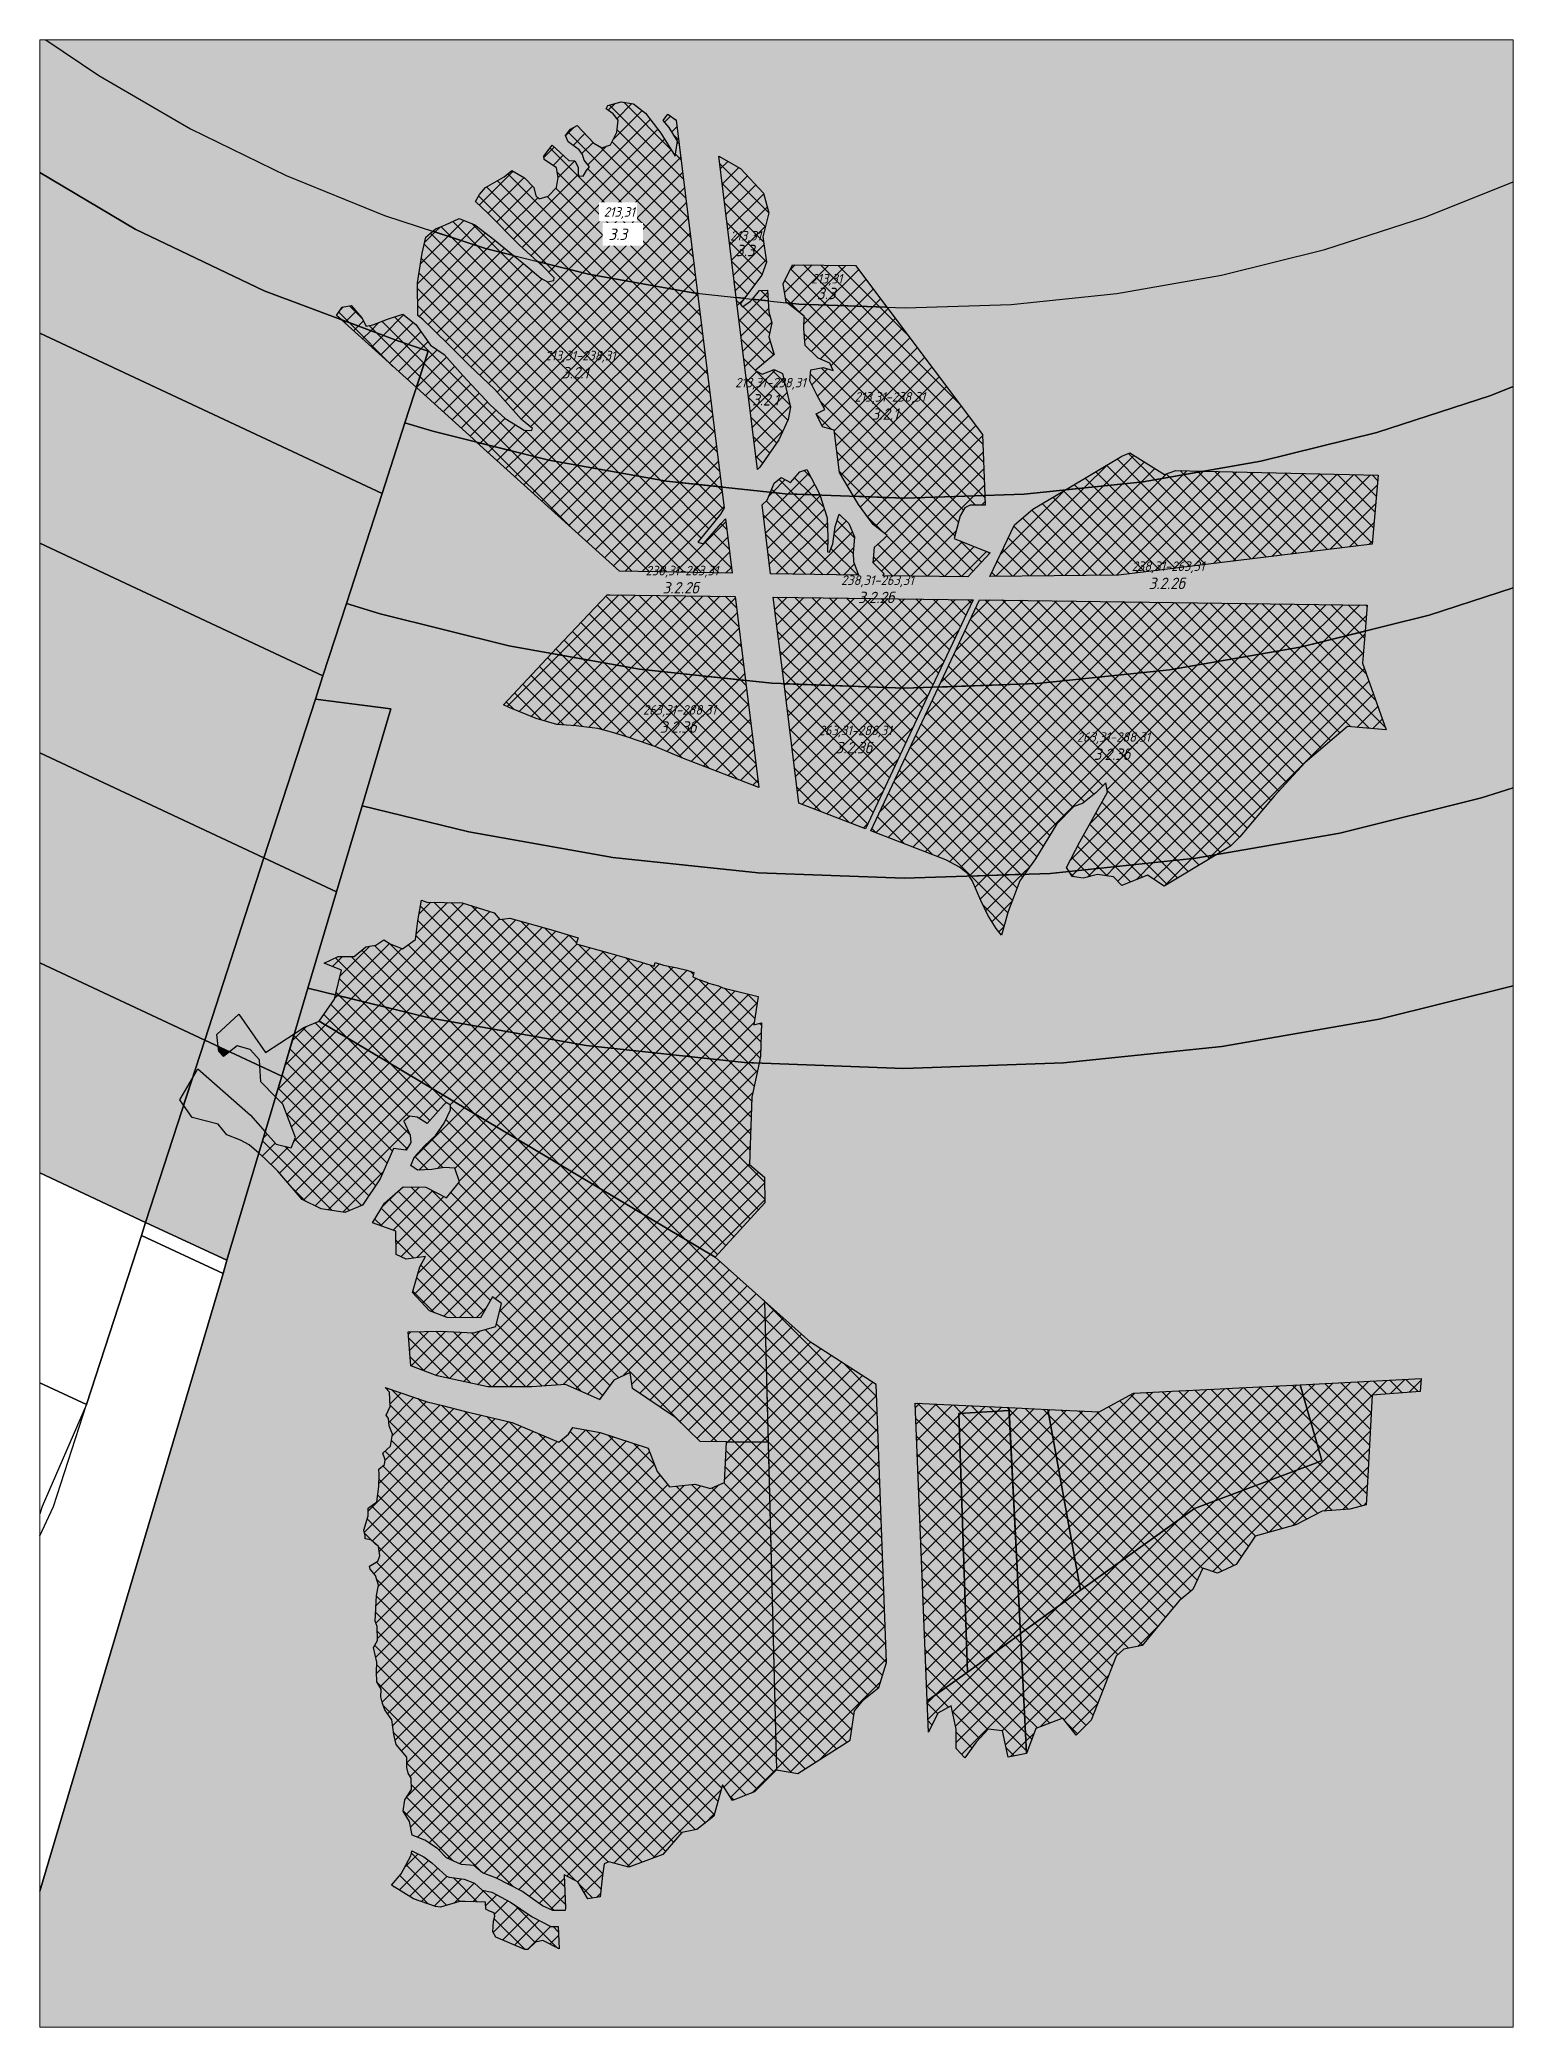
# Paper-space layout '3_подзона' of a CAD drawing. Header units: millimetres. Extents: x 0 to 282, y 0 to 380.
# The model-space entities are those that its viewports show. They can reach past a viewport. Long polylines and large blocks are cut down to what shows.
import ezdxf

# ---------------------------------------------------------------- set-up
doc = ezdxf.new("R2010")
doc.units = ezdxf.units.MM
for name, color, linetype in [('3_1_2', 3, 'Continuous'), ('3_2_1', 1, 'Continuous'), ('3_2_2б', 3, 'Continuous'), ('3_2_3б', 3, 'Continuous'), ('3_2_4б', 3, 'Continuous'), ('3_3', 3, 'Continuous'), ('3_4_1_12', 3, 'Continuous'), ('3_4_1_8', 3, 'Continuous'), ('3_5_1_7б', 3, 'Continuous'), ('3_5_1_8б', 3, 'Continuous'), ('3_подзона_3_1_2', 6, 'Continuous'), ('3_подзона_3_2_1', 6, 'Continuous'), ('3_подзона_3_2_2б', 6, 'Continuous'), ('3_подзона_3_2_3б', 6, 'Continuous'), ('3_подзона_3_2_4б', 6, 'Continuous'), ('3_подзона_3_3', 6, 'Continuous'), ('3_подзона_3_4_1_10', 6, 'Continuous'), ('3_подзона_3_4_1_11', 6, 'Continuous'), ('3_подзона_3_4_1_12', 6, 'Continuous'), ('3_подзона_3_4_1_13', 6, 'Continuous'), ('3_подзона_3_4_1_14', 6, 'Continuous'), ('3_подзона_3_4_1_8', 6, 'Continuous'), ('3_подзона_3_4_1_9', 6, 'Continuous'), ('3_подзона_3_5_1_10', 6, 'Continuous'), ('3_подзона_3_5_1_6б', 6, 'Continuous'), ('3_подзона_3_5_1_7б', 6, 'Continuous'), ('3_подзона_3_5_1_8б', 6, 'Continuous'), ('3_подзона_3_5_1_9б', 6, 'Continuous'), ('подписи_3_подзона', 250, 'Continuous')]:
    doc.layers.add(name, color=color, linetype=linetype)
for name, color, linetype, transparency in [('штриховка_3_1_2', 3, 'Continuous', 0.2), ('штриховка_3_2_1', 1, 'Continuous', 0.2), ('штриховка_3_2_2б', 190, 'Continuous', 0.2), ('штриховка_3_2_3б', 209, 'Continuous', 0.2), ('штриховка_3_2_4б', 131, 'Continuous', 0.2), ('штриховка_3_3', 5, 'Continuous', 0.2), ('штриховка_3_4_1_12', 3, 'Continuous', 0.2), ('штриховка_3_4_1_8', 2, 'Continuous', 0.2), ('штриховка_3_5_1_7б', 3, 'Continuous', 0.2), ('штриховка_3_5_1_8б', 3, 'Continuous', 0.2), ('штриховка_3_подзона_3_1_2', 6, 'Continuous', 0.7), ('штриховка_3_подзона_3_2_1', 6, 'Continuous', 0.7), ('штриховка_3_подзона_3_2_2б', 6, 'Continuous', 0.7), ('штриховка_3_подзона_3_2_3б', 6, 'Continuous', 0.7), ('штриховка_3_подзона_3_2_4б', 6, 'Continuous', 0.7), ('штриховка_3_подзона_3_3', 6, 'Continuous', 0.7), ('штриховка_3_подзона_3_4_1_10', 6, 'Continuous', 0.7), ('штриховка_3_подзона_3_4_1_11', 6, 'Continuous', 0.7), ('штриховка_3_подзона_3_4_1_12', 6, 'Continuous', 0.7), ('штриховка_3_подзона_3_4_1_8', 6, 'Continuous', 0.7), ('штриховка_3_подзона_3_4_1_9', 6, 'Continuous', 0.7), ('штриховка_3_подзона_3_5_1_6б', 6, 'Continuous', 0.7), ('штриховка_3_подзона_3_5_1_7б', 6, 'Continuous', 0.7), ('штриховка_3_подзона_3_5_1_8б', 6, 'Continuous', 0.7)]:
    doc.layers.add(name, color=color, linetype=linetype, transparency=transparency)
doc.styles.add('GOST-2.304_Type-B_italic', font='GOST Common Italic.ttf')

psp = doc.layouts.new('3_подзона')

msp = doc.modelspace()

# ---------------------------------------------------------------- texts
at = {"layer": 'подписи_3_подзона', "attachment_point": 1, "style": 'GOST-2.304_Type-B_italic'}
for s, insert, char_height in [('213,31', (2243759.8, 381963.4), 25), ('3.3', (2243775, 381927.1), 30), ('213,31', (2243972.8, 381850.4), 25), ('3.3', (2243988, 381814), 30), ('213,31-238,31', (2243272.6, 381648.2), 25), ('3.2.1', (2243317.1, 381605.5), 30), ('213,31-238,31', (2243772.6, 381577.1), 25), ('3.2.1', (2243817.1, 381534.4), 30), ('213,31-238,31', (2244086.8, 381539.6), 25), ('3.2.1', (2244131.4, 381496.8), 30), ('238,31-263,31', (2244815.7, 381094.3), 25), ('238,31-263,31', (2243537.3, 381082.7), 25), ('3.2.2б', (2243581.8, 381040), 30), ('238,31-263,31', (2244051.3, 381057.4), 25), ('3.2.2б', (2244860.2, 381051.6), 30), ('3.2.2б', (2244095.8, 381014.6), 30), ('263,31-288,31', (2243530.2, 380716.4), 25), ('3.2.3б', (2243574.7, 380673.7), 30), ('263,31-288,31', (2243992.4, 380662.3), 25), ('3.2.3б', (2244036.9, 380619.6), 30), ('263,31-288,31', (2244671.3, 380645), 25), ('3.2.3б', (2244715.8, 380602.2), 30)]:
    msp.add_mtext_dynamic_manual_height_columns(s, width=75.27, gutter_width=12.5, heights=[0], dxfattribs=dict(at, insert=insert, char_height=char_height))

# ---------------------------------------------------------------- hatches: boundary and pattern name
at = {"layer": 'штриховка_3_1_2'}
h = msp.add_hatch(dxfattribs=at)
h.set_pattern_fill('ANSI37', color=256, scale=10)
h.paths.add_polyline_path([(2242678.8, 379885.5), (2242719.4, 379943), (2242722, 379954), (2242967.8, 379894.1), (2243380.6, 379820.8), (2243797.7, 379776.3), (2243835.9, 379774.9), (2243816.5, 379685), (2243810.7, 379508.1), (2243850.2, 379475.1), (2243851.1, 379407.1), (2243719.9, 379264.6)])
h = msp.add_hatch(dxfattribs=at)
h.set_pattern_fill('ANSI37', color=256, scale=10)
h.paths.add_polyline_path([(2242564, 379686.1), (2242580.3, 379740.4), (2242613.4, 379851.8), (2242638.8, 379868.2), (2242678.8, 379885.5), (2243719.9, 379264.6), (2243849.7, 379148.9), (2243859.2, 378777.4), (2243750.4, 378778.5), (2243680.4, 378779.6), (2243615.9, 378843), (2243502.5, 378918.6), (2243496.9, 378960.9), (2243453.5, 378940.8), (2243415.8, 378889.7), (2243326.8, 378929.7), (2243237.8, 378923), (2243122.2, 378923), (2242988.8, 378952), (2242919.9, 378978.7), (2242913.2, 379067.6), (2242997.7, 379069.8), (2243084.4, 379065.4), (2243143.7, 379082.2), (2243158.5, 379142.4), (2243134.8, 379160.2), (2243103.5, 379104.5), (2243015.8, 379106), (2242969.3, 379122.8), (2242924.2, 379171.6), (2242943.9, 379239.2), (2242958, 379266.5), (2242907.3, 379259), (2242881, 379271.2), (2242880.1, 379333.1), (2242819, 379354.7), (2242851, 379406.4), (2242899.8, 379449.6), (2242959, 379448.6), (2243013.4, 379420.5), (2243048.2, 379462.7), (2243036, 379498.4), (2243007.8, 379500.3), (2242974.9, 379494.7), (2242937.4, 379492.8), (2242919.5, 379505.9), (2242929.9, 379528.5), (2242955.2, 379556.6), (2242985.9, 379585), (2243007.8, 379616.5), (2243023.8, 379652.2), (2243024, 379664.3), (2243013.2, 379671.1), (2243006.6, 379665.2), (2242962.5, 379616), (2242936.8, 379632.2), (2242916.8, 379635), (2242901.6, 379622), (2242918.5, 379585.7), (2242920.1, 379565.6), (2242908, 379546), (2242874.4, 379550.5), (2242839.5, 379470.7), (2242792.8, 379401.1), (2242746.6, 379381.8), (2242684.3, 379391.5), (2242633.8, 379416.2), (2242570.4, 379490.3), (2242534.9, 379524.7), (2242519.8, 379538.2), (2242536.6, 379594.4), (2242566.1, 379561.2), (2242604.8, 379551.6), (2242616.6, 379579.5), (2242583.3, 379666.5)])
h = msp.add_hatch(dxfattribs=at)
h.set_pattern_fill('ANSI37', color=256, scale=10)
h.paths.add_polyline_path([(2244143.7, 378929.7), (2243971.1, 379040.7), (2243849.7, 379148.9), (2243881.4, 377916), (2243937.4, 377906.6), (2244075.7, 377994.4), (2244086.9, 378071), (2244111.2, 378100.9), (2244150.4, 378132.7), (2244171, 378198.1)])
h = msp.add_hatch(dxfattribs=at)
h.set_pattern_fill('ANSI37', color=256, scale=10)
h.paths.add_polyline_path([(2245258.8, 378928.7), (2245577.4, 378945), (2245574.5, 378911.2), (2245448, 378901.8), (2245435.7, 378672.9), (2245432.5, 378612.9), (2245389.2, 378601.7), (2245316.3, 378596), (2245247.2, 378560.5), (2245140.7, 378530.7), (2245090.2, 378455.9), (2245041.6, 378433.5), (2245002.4, 378446.6), (2244976.2, 378390.5), (2244940.8, 378360.6), (2244912.7, 378327), (2244843.6, 378242.9), (2244795, 378233.6), (2244774.5, 378214.9), (2244740.8, 378127.1), (2244709.1, 378046.8), (2244669.8, 378007.5), (2244634.3, 378052.3), (2244563.3, 378024.3), (2244539, 377958.9), (2244523, 378274.5), (2244681.2, 378388.1), (2244980.9, 378602.9), (2245306, 378725.5), (2245315.7, 378729.2)])
h = msp.add_hatch(dxfattribs=at)
h.set_pattern_fill('ANSI37', color=256, scale=10)
h.paths.add_polyline_path([(2242963.2, 378884.1), (2243003.2, 378874.1), (2243060, 378859.7), (2243186.7, 378829.7), (2243309, 378777.4), (2243334.6, 378798.5), (2243345.7, 378816.3), (2243418, 378803), (2243543.6, 378761.8), (2243568.1, 378700.7), (2243600.3, 378660.7), (2243667, 378667.3), (2243708.2, 378656.2), (2243744.9, 378671.8), (2243750.4, 378778.5), (2243859.2, 378777.4), (2243881.4, 377916), (2243823.5, 377858), (2243801.1, 377849.4), (2243765.5, 377835.6), (2243739.4, 377876.7), (2243717, 377794.5), (2243672.1, 377759), (2243632.9, 377751.5), (2243582.5, 377693.6), (2243492.8, 377660), (2243440.2, 377674.4), (2243428, 377668.9), (2243423.5, 377637.7), (2243418, 377582.2), (2243385.7, 377576.6), (2243359, 377621.1), (2243323.5, 377640), (2243326.6, 377553.2), (2243325.5, 377546.3), (2243293.5, 377546.3), (2243265.9, 377558), (2243211.5, 377597.2), (2243145.5, 377631), (2243108.5, 377645.3), (2243085.7, 377664.6), (2243052.7, 377667.2), (2243042.2, 377671), (2243013.3, 377684.3), (2242990.2, 377709.5), (2242956.9, 377731), (2242923.5, 377744.2), (2242916.1, 377779.7), (2242899.7, 377807.2), (2242904.3, 377837.5), (2242921.8, 377864.1), (2242921.1, 377894.2), (2242912.8, 377907), (2242909.3, 377921.9), (2242909, 377949.7), (2242881.7, 377982.4), (2242875.4, 378008.7), (2242869.9, 378047.2), (2242851.6, 378073.8), (2242845.3, 378090.8), (2242841.1, 378108.3), (2242841.4, 378128.1), (2242830.4, 378147.5), (2242829.4, 378173.7), (2242830.6, 378199.2), (2242821.9, 378237.8), (2242832.5, 378255.8), (2242831.1, 378292.7), (2242825.7, 378307), (2242829.2, 378374.3), (2242834.4, 378401.3), (2242826.5, 378427.4), (2242812.6, 378444), (2242811.1, 378451.8), (2242832.9, 378465.1), (2242838.4, 378478.6), (2242834.4, 378503), (2242814.8, 378520.8), (2242799.4, 378523.9), (2242799.6, 378531.6), (2242796.5, 378546.3), (2242807.2, 378583.7), (2242807.5, 378603.8), (2242830, 378620.8), (2242835.8, 378660.8), (2242837, 378692.8), (2242835.9, 378706.8), (2242850.7, 378718.8), (2242852.4, 378730.9), (2242846.1, 378749), (2242866.3, 378766.9), (2242871.6, 378798.8), (2242862.5, 378821), (2242860.7, 378839.8), (2242855, 378849), (2242865.1, 378872), (2242863.8, 378909), (2242852.6, 378921.7)])
h = msp.add_hatch(dxfattribs=at)
h.set_pattern_fill('ANSI37', color=256, scale=10)
h.paths.add_polyline_path([(2244595.5, 378863.9), (2244730.3, 378857.4), (2244820.7, 378906.4), (2244855.9, 378908.2), (2244921.9, 378911.6), (2245032.1, 378917.2), (2245081.1, 378919.7), (2245258.8, 378928.7), (2245315.7, 378729.2), (2245306, 378725.5), (2244980.9, 378602.9), (2244681.2, 378388.1)])
h = msp.add_hatch(dxfattribs=at)
h.set_pattern_fill('ANSI37', color=256, scale=10)
h.paths.add_polyline_path([(2244246.1, 378880.6), (2244492.7, 378868.8), (2244493.1, 378861), (2244361.3, 378852.8), (2244383.5, 378173.2), (2244277.9, 378097.3)])
h = msp.add_hatch(dxfattribs=at)
h.set_pattern_fill('ANSI37', color=256, scale=10)
h.paths.add_polyline_path([(2244383.5, 378173.2), (2244361.3, 378852.8), (2244493.1, 378861), (2244523, 378273.5)])
h = msp.add_hatch(dxfattribs=at)
h.set_pattern_fill('ANSI37', color=256, scale=10)
h.paths.add_polyline_path([(2244492.7, 378868.8), (2244595.5, 378863.9), (2244681.2, 378388.1), (2244523, 378274.5)])
h = msp.add_hatch(dxfattribs=at)
h.set_pattern_fill('ANSI37', color=256, scale=10)
h.paths.add_polyline_path([(2244277.9, 378097.3), (2244383.5, 378173.2), (2244523, 378273.5), (2244539, 377958.9), (2244490.5, 377949.6), (2244475.5, 378018.7), (2244438.2, 378022.5), (2244406.4, 377988.8), (2244376.5, 377947.7), (2244354.1, 377972), (2244354.1, 378022.5), (2244341, 378084.1), (2244305.5, 378065.4), (2244281.2, 378015)])
h = msp.add_hatch(dxfattribs=at)
h.set_pattern_fill('ANSI37', color=256, scale=10)
h.paths.add_polyline_path([(2242922.5, 377702.9), (2242954.1, 377687), (2242975.1, 377671.5), (2243013.4, 377636.2), (2243021.1, 377633.6), (2243060.3, 377628.8), (2243087.4, 377617.7), (2243107.8, 377599.1), (2243133.2, 377593.8), (2243182.4, 377567.6), (2243239.3, 377529.5), (2243287.9, 377503.8), (2243307.1, 377503.6), (2243309.8, 377445.2), (2243266.8, 377467.3), (2243248, 377462.6), (2243227.7, 377443.8), (2243219.8, 377443.1), (2243143.5, 377475.6), (2243135.9, 377489.7), (2243137.4, 377517.5), (2243141, 377530.9), (2243138.8, 377539.9), (2243126.5, 377544.6), (2243117.1, 377549.7), (2243116, 377568.1), (2243062.5, 377569.6), (2243048.1, 377569.6), (2242998.2, 377555.1), (2242984.5, 377556.6), (2242926.6, 377576.8), (2242868.8, 377612.2), (2242894.5, 377642.3), (2242919.7, 377689.6), (2242921.2, 377697.2)])
at = {"layer": 'штриховка_3_2_1'}
h = msp.add_hatch(dxfattribs=at)
h.set_pattern_fill('ANSI37', color=256, scale=10)
h.paths.add_polyline_path([(2242938.2, 381741.5), (2242937.8, 381826.8), (2242949.8, 381905.3), (2242959.4, 381946.8), (2242977.6, 381962.9), (2243116.3, 381917.7), (2243190.2, 381899.1), (2243216.4, 381877.8), (2243261.7, 381839.3), (2243279, 381830.1), (2243295.9, 381833.5), (2243296.4, 381840.3), (2243266, 381872.1), (2243253.4, 381883.3), (2243387.3, 381849.7), (2243662.4, 381800.8), (2243673.9, 381799.6), (2243737.2, 381290.3), (2243592, 381305.8), (2243282.5, 381360.8), (2243092.7, 381408.4), (2243083.5, 381416.7), (2242934.4, 381551.4), (2242965.5, 381647.3), (2242885.6, 381674.3), (2242736.6, 381730.3), (2242724.2, 381741.5), (2242739.6, 381763.1), (2242762.8, 381767.5), (2242791.2, 381734.7), (2242802.8, 381713), (2242819.6, 381716.4), (2242858.7, 381731.8), (2242898.7, 381744.3), (2242932.9, 381717.3), (2242971.5, 381662.9), (2243007.6, 381638.3), (2243056.3, 381583.3), (2243127.7, 381507.2), (2243167.7, 381470.1), (2243217.8, 381439.7), (2243237.1, 381438.3), (2243240, 381444), (2243211, 381467.7), (2243140.7, 381546.2), (2243073.2, 381610.8), (2243025, 381659), (2242977.8, 381704.8), (2242952.2, 381729.9)])
h = msp.add_hatch(dxfattribs=at)
h.set_pattern_fill('ANSI37', color=256, scale=10)
h.paths.add_polyline_path([(2243775.7, 381788.7), (2243797, 381786.5), (2243785.6, 381771.5), (2243791.7, 381764.2), (2243813.6, 381778.8), (2243818.1, 381784.2), (2243859.3, 381779.8), (2243861.1, 381750.8), (2243869.6, 381721.6), (2243861.1, 381685.1), (2243875.7, 381638.8), (2243825.8, 381596.3), (2243844.1, 381586.5), (2243875.7, 381598.7), (2243897.6, 381589), (2243918.3, 381500.1), (2243912.2, 381467.2), (2243887.9, 381413.7), (2243838, 381341.8), (2243832, 381335.7)])
h = msp.add_hatch(dxfattribs=at)
h.set_pattern_fill('ANSI37', color=256, scale=10)
h.paths.add_polyline_path([(2243909.5, 381774.5), (2243940.4, 381771.2), (2244171.4, 381762.8), (2244423.5, 381428), (2244429.6, 381268.1), (2244218.9, 381261), (2244083.9, 381265.9), (2244047, 381328.4), (2244032.8, 381439.6), (2244002.2, 381448.7), (2243986.3, 381482.7), (2244009, 381494), (2243987.4, 381532.6), (2243969.3, 381568.9), (2243971.6, 381598.4), (2244004.5, 381604.1), (2244030.5, 381596.2), (2244021.5, 381615.4), (2243990.8, 381629), (2243956.8, 381662), (2243953.4, 381706.2), (2243954.5, 381739.1)])
h = msp.add_hatch(dxfattribs=at)
h.set_pattern_fill('ANSI37', color=256, scale=10)
h.paths.add_polyline_path([(2244641.3, 381282.8), (2244789.8, 381371.3), (2244810.9, 381379.7), (2244902.3, 381322.8), (2244931.7, 381333.3), (2245004.2, 381331.7), (2244846, 381304)])
h = msp.add_hatch(dxfattribs=at)
h.set_pattern_fill('ANSI37', color=256, scale=10)
h.paths.add_polyline_path([(2243865.5, 381276.6), (2243875.4, 381300.4), (2243894, 381315.3), (2243918.3, 381302.2), (2243942.5, 381330.2), (2243961.2, 381335.8), (2243994.8, 381272.4), (2243995.8, 381269.1), (2243904.7, 381272.5)])
at = {"layer": 'штриховка_3_2_2б'}
h = msp.add_hatch(dxfattribs=at)
h.set_pattern_fill('ANSI37', color=256, scale=10)
h.paths.add_polyline_path([(2243092.7, 381408.4), (2243282.5, 381360.8), (2243592, 381305.8), (2243737.2, 381290.3), (2243744, 381235.4), (2243734.5, 381218.9), (2243674.9, 381144.6), (2243689.5, 381141), (2243735.7, 381194.5), (2243747.1, 381206.5), (2243765.2, 381063.6), (2243468.5, 381068.7)])
h = msp.add_hatch(dxfattribs=at)
h.set_pattern_fill('ANSI37', color=256, scale=10)
h.paths.add_polyline_path([(2244507.3, 381190.5), (2244556, 381232), (2244641.3, 381282.8), (2244846, 381304), (2245004.2, 381331.7), (2245463.5, 381321.6), (2245448.5, 381139.7), (2244781.2, 381058.3), (2244443, 381055.1)])
h = msp.add_hatch(dxfattribs=at)
h.set_pattern_fill('ANSI37', color=256, scale=10)
h.paths.add_polyline_path([(2243843.6, 381243.1), (2243856.7, 381255.6), (2243865.5, 381276.6), (2243904.7, 381272.5), (2243995.8, 381269.1), (2244015.2, 381209.3), (2244016.9, 381157.7), (2244015.8, 381119.6), (2244020.9, 381118.5), (2244029.4, 381140.6), (2244036.2, 381186), (2244046.4, 381218.9), (2244071.4, 381194), (2244086.7, 381158.8), (2244083.3, 381115.7), (2244084.4, 381094.1), (2244097, 381057.9), (2243866.2, 381061.7)])
h = msp.add_hatch(dxfattribs=at)
h.set_pattern_fill('ANSI37', color=256, scale=10)
h.paths.add_polyline_path([(2244083.9, 381265.9), (2244218.9, 381261), (2244429.6, 381268.1), (2244430.6, 381242.2), (2244391.3, 381242.6), (2244376.5, 381235.4), (2244364.2, 381213.8), (2244349.1, 381154.4), (2244412.3, 381129), (2244443.6, 381116.5), (2244384.6, 381053.9), (2244161.3, 381056.8), (2244165, 381061.8), (2244154.2, 381072), (2244135.5, 381090.2), (2244138.9, 381132.1), (2244162.2, 381152), (2244172.4, 381162.8), (2244136.1, 381191.7), (2244096.9, 381243.9)])
h = msp.add_hatch(dxfattribs=at)
h.set_pattern_fill('ANSI37', color=256, scale=10)
h.paths.add_polyline_path([(2243290.2, 380851.9), (2243436, 381006.4), (2243443.6, 381006.6), (2243773.1, 381002.2), (2243800.4, 380781.1), (2243521.6, 380810.8)])
h = msp.add_hatch(dxfattribs=at)
h.set_pattern_fill('ANSI37', color=256, scale=10)
h.paths.add_polyline_path([(2243901.4, 380772.6), (2243872.9, 381000.7), (2244398.4, 380993.4), (2244290.5, 380763.5), (2244218.2, 380761)])
h = msp.add_hatch(dxfattribs=at)
h.set_pattern_fill('ANSI37', color=256, scale=10)
h.paths.add_polyline_path([(2244307.2, 380764), (2244415, 380993.7), (2245435.2, 380979.7), (2245429.6, 380911.2), (2245259.2, 380869), (2244915, 380808.8), (2244567.5, 380772.8)])
at = {"layer": 'штриховка_3_2_3б'}
h = msp.add_hatch(dxfattribs=at)
h.set_pattern_fill('ANSI37', color=256, scale=10)
h.paths.add_polyline_path([(2244307.2, 380764), (2244567.5, 380772.8), (2244915, 380808.8), (2245259.2, 380869), (2245429.6, 380911.2), (2245422.6, 380826.9), (2245485.4, 380651), (2245383.1, 380659.9), (2245271.9, 380565.3), (2245190.2, 380476.5), (2245100.3, 380370.2), (2245075.4, 380345.1), (2245039.3, 380323.3), (2244984.1, 380313.6), (2244650.9, 380279), (2244644.6, 380289.5), (2244678.9, 380357), (2244752.3, 380487.2), (2244747.6, 380512), (2244721.5, 380486), (2244686, 380457.5), (2244663.5, 380449.3), (2244618.5, 380404.3), (2244562.9, 380312), (2244534.1, 380271.7), (2244388.4, 380266.8), (2244384.5, 380272.7), (2244362.5, 380290.2), (2244326.5, 380309.6), (2244129.7, 380385.8)])
h = msp.add_hatch(dxfattribs=at)
h.set_pattern_fill('ANSI37', color=256, scale=10)
h.paths.add_polyline_path([(2243163.4, 380717.5), (2243290.2, 380851.9), (2243521.6, 380810.8), (2243800.4, 380781.1), (2243835, 380499.7), (2243636.8, 380576.4), (2243563.9, 380606.6), (2243521.3, 380621.8), (2243487.6, 380633.2), (2243447.6, 380645.6), (2243411.3, 380654.8), (2243381.7, 380658.8), (2243354.5, 380661.5), (2243303.8, 380665.6), (2243249.5, 380681.1), (2243178.8, 380709.9)])
h = msp.add_hatch(dxfattribs=at)
h.set_pattern_fill('ANSI37', color=256, scale=10)
h.paths.add_polyline_path([(2243940.7, 380458.9), (2243901.4, 380772.6), (2244218.2, 380761), (2244290.5, 380763.5), (2244115.8, 380391.2)])
at = {"layer": 'штриховка_3_2_4б'}
h = msp.add_hatch(dxfattribs=at)
h.set_pattern_fill('ANSI37', color=256, scale=10)
h.paths.add_polyline_path([(2244650.9, 380279), (2244984.1, 380313.6), (2245039.3, 380323.3), (2244901.4, 380239.8), (2244857.6, 380269.4), (2244790.2, 380242.2), (2244767.7, 380264.6), (2244726.2, 380270.5), (2244688.4, 380261.1), (2244658.8, 380265.8)])
h = msp.add_hatch(dxfattribs=at)
h.set_pattern_fill('ANSI37', color=256, scale=10)
h.paths.add_polyline_path([(2244388.4, 380266.8), (2244534.1, 380271.7), (2244521.5, 380254), (2244490.7, 380173.5), (2244473.2, 380111.7), (2244458.9, 380128.4), (2244437.7, 380164), (2244419, 380202.8), (2244396.5, 380254.8)])
h = msp.add_hatch(dxfattribs=at)
h.set_pattern_fill('ANSI37', color=256, scale=10)
h.paths.add_polyline_path([(2242722, 379954), (2242737.5, 380019.2), (2242692.1, 380037.6), (2242728.9, 380055.5), (2242770.5, 380055.5), (2242801.9, 380080.6), (2242828.1, 380085.1), (2242849.2, 380099.4), (2242865.1, 380088.5), (2242898.2, 380075.4), (2242932.4, 380100), (2242938, 380148.8), (2242948, 380203.1), (2242961.7, 380198.1), (2243055, 380196.5), (2243139.2, 380170), (2243154.1, 380152.7), (2243180.3, 380156), (2243287.4, 380126.3), (2243359.6, 380104.2), (2243354.7, 380088.1), (2243443.4, 380064.2), (2243517.1, 380043.3), (2243559.6, 380030), (2243562.2, 380039.5), (2243584.2, 380032.3), (2243620.2, 380025.1), (2243646, 380019), (2243663.7, 380013.4), (2243661.4, 380002), (2243675, 379995.2), (2243700.4, 379986.8), (2243702.8, 379984.8), (2243728.9, 379978.2), (2243740, 379973.2), (2243833.6, 379950), (2243822.3, 379875.3), (2243842, 379880.7), (2243839.8, 379792.9), (2243835.9, 379774.9), (2243797.7, 379776.3), (2243380.6, 379820.8), (2242967.8, 379894.1)])
at = {"layer": 'штриховка_3_3'}
h = msp.add_hatch(dxfattribs=at)
h.set_pattern_fill('ANSI37', color=256, scale=10)
h.paths.add_polyline_path([(2243253.4, 381883.3), (2243205.3, 381926.1), (2243122.4, 382009.9), (2243090.1, 382041.3), (2243100.2, 382059.6), (2243116.6, 382077.9), (2243165.3, 382105.8), (2243185.5, 382122.7), (2243219.2, 382103.4), (2243243.3, 382077.9), (2243248.2, 382055.7), (2243257.3, 382048), (2243280.9, 382054.8), (2243303.1, 382077.9), (2243307.5, 382104.4), (2243303.1, 382129.5), (2243270.8, 382151.6), (2243269.4, 382159.8), (2243283.8, 382178.2), (2243291.5, 382188.8), (2243312.3, 382170), (2243335.4, 382148.8), (2243350.8, 382147.8), (2243359.5, 382130.9), (2243359.5, 382113.1), (2243361.4, 382108.3), (2243373.5, 382107.3), (2243381.7, 382122.2), (2243389.9, 382131.9), (2243375.4, 382149.7), (2243371.6, 382164.7), (2243362.4, 382176.7), (2243334, 382197.9), (2243326.7, 382214.3), (2243339.7, 382231.2), (2243357.6, 382240.8), (2243401, 382194.5), (2243422.2, 382182.5), (2243444.8, 382189.7), (2243461.7, 382223.5), (2243465.1, 382254.8), (2243451.6, 382271.2), (2243433.7, 382284.7), (2243437.6, 382293.3), (2243473.3, 382303.5), (2243505.7, 382297.7), (2243537.3, 382273.1), (2243577.5, 382220.7), (2243615.2, 382159.9), (2243621.3, 382200), (2243599.4, 382235.3), (2243583.6, 382253.6), (2243595.8, 382270.6), (2243617.3, 382255.3), (2243673.9, 381799.6), (2243662.4, 381800.8), (2243387.3, 381849.7)])
h = msp.add_hatch(dxfattribs=at)
h.set_pattern_fill('ANSI37', color=256, scale=10)
h.paths.add_polyline_path([(2243775.7, 381788.7), (2243729.7, 382159.9), (2243786.9, 382128.2), (2243847.7, 382062.5), (2243861.1, 382011.3), (2243845.3, 381948), (2243855, 381881.1), (2243842.9, 381847), (2243797, 381786.5)])
h = msp.add_hatch(dxfattribs=at)
h.set_pattern_fill('ANSI37', color=256, scale=10)
h.paths.add_polyline_path([(2242977.6, 381962.9), (2242985, 381969.4), (2243011, 381979.6), (2243046.7, 381996), (2243088.6, 381980), (2243141.2, 381939.1), (2243190.2, 381899.1), (2243116.3, 381917.7)])
h = msp.add_hatch(dxfattribs=at)
h.set_pattern_fill('ANSI37', color=256, scale=10)
h.paths.add_polyline_path([(2243909.5, 381774.5), (2243906.9, 381776.5), (2243899, 381824.2), (2243924, 381874.7), (2244088.9, 381872.4), (2244171.4, 381762.8), (2243940.4, 381771.2)])
h = msp.add_hatch(dxfattribs=at)
h.set_pattern_fill('ANSI37', color=256, scale=10)
h.paths.add_polyline_path([(2243818.1, 381784.2), (2243836.8, 381806.8), (2243857.5, 381808.1), (2243859.3, 381779.8)])
at = {"layer": 'штриховка_3_4_1_12'}
h = msp.add_hatch(color=256, dxfattribs=at)
h.dxf.hatch_style = 1
h.paths.add_polyline_path([(2242322.4, 379664.1), (2242312.5, 379678.3), (2242345.5, 379735.3)])
at = {"layer": 'штриховка_3_4_1_8'}
h = msp.add_hatch(dxfattribs=at)
h.set_pattern_fill('ANSI37', color=256, scale=10)
h.paths.add_polyline_path([(2242934.4, 381551.4), (2242736.6, 381730.3), (2242885.6, 381674.3), (2242965.5, 381647.3)])
at = {"layer": 'штриховка_3_5_1_7б'}
h = msp.add_hatch(color=256, dxfattribs=at)
h.dxf.hatch_style = 1
h.paths.add_polyline_path([(2242580.3, 379740.4), (2242522.9, 379767.3), (2242522, 379783.7), (2242497.3, 379810.5), (2242462.9, 379820.2), (2242443.2, 379804.6), (2242412.9, 379818.8), (2242409.2, 379850.3), (2242467.6, 379903.4), (2242537.7, 379803.1), (2242613.4, 379851.8)])
at = {"layer": 'штриховка_3_5_1_8б'}
h = msp.add_hatch(color=256, dxfattribs=at)
h.dxf.hatch_style = 1
h.paths.add_polyline_path([(2242412.9, 379818.8), (2242443.2, 379804.6), (2242427.5, 379792.2), (2242414.6, 379805.1)])
h = msp.add_hatch(color=256, dxfattribs=at)
h.dxf.hatch_style = 1
h.paths.add_polyline_path([(2242322.4, 379664.1), (2242345.5, 379735.3), (2242359.8, 379760), (2242498.4, 379637.5), (2242536.6, 379594.4), (2242519.8, 379538.2), (2242495.1, 379560.2), (2242471.5, 379572), (2242436, 379585.9), (2242412.8, 379613.9), (2242344.7, 379632.1)])
h = msp.add_hatch(color=256, dxfattribs=at)
h.dxf.hatch_style = 1
h.paths.add_polyline_path([(2242522.9, 379767.3), (2242580.3, 379740.4), (2242564, 379686.1), (2242525.2, 379725.6)])
at = {"layer": 'штриховка_3_подзона_3_1_2'}
h = msp.add_hatch(color=256, dxfattribs=at)
h.dxf.hatch_style = 1
h.paths.add_polyline_path([(2253023.1, 399408.8), (2253740.8, 398904), (2254477.2, 398316.1), (2255175.3, 397683.1), (2255832.2, 397007.6), (2256445.5, 396292.1), (2257012.6, 395539.5), (2257531.3, 394752.8), (2257999.6, 393935.1), (2258415.7, 393089.6), (2258777.8, 392219.6), (2259084.6, 391328.6), (2259334.8, 390420.2), (2259527.5, 389497.8), (2259661.9, 388565.1), (2259737.5, 387625.8), (2259753.9, 386683.6), (2259711.2, 385742.2), (2259609.4, 384805.4), (2259449, 383876.9), (2259230.6, 382960.2), (2258955.1, 382059), (2258623.6, 381177), (2258237.3, 380317.5), (2257797.8, 379483.9), (2257306.9, 378679.6), (2256766.4, 377907.7), (2256178.5, 377171.2), (2255545.5, 376473.2), (2254869.9, 375816.2), (2254154.5, 375203), (2253401.9, 374635.9), (2252615.2, 374117.1), (2251797.5, 373648.8), (2250952, 373232.8), (2250082, 372870.7), (2249191, 372563.9), (2248282.5, 372313.6), (2247360.1, 372120.9), (2246427.4, 371986.5), (2245488.1, 371910.9), (2244546, 371894.5), (2243604.6, 371937.2), (2242667.8, 372039), (2241739.2, 372199.4), (2240822.6, 372417.8), (2240439.5, 372527.4), (2242425.9, 379221.3), (2242435.5, 379256.1), (2242580.3, 379740.4), (2242649.1, 379971.8), (2242967.8, 379894.1), (2243380.6, 379820.8), (2243797.7, 379776.3), (2244216.8, 379761), (2244636, 379775.1), (2245053.2, 379818.4), (2245466.3, 379890.6), (2245873.2, 379991.4), (2246272.3, 380120.5), (2246661.2, 380277), (2247038.3, 380460.3), (2247401.7, 380669.5), (2247749.5, 380903.4), (2248080.1, 381161.1), (2248391.9, 381441.3), (2248683.3, 381742.3), (2248952.9, 382063.1), (2249199.6, 382401.8), (2249421.9, 382756.9), (2249618.8, 383126.7), (2249659, 383216.5), (2250719.2, 385480.5), (2250850.3, 385774.7), (2250993.7, 386168.3), (2251109.2, 386570.9), (2251196.3, 386980.6), (2251254.7, 387395.3), (2251284, 387813.1), (2251284, 388231.8), (2251254.7, 388649.6), (2251196.5, 389064.2), (2251109.5, 389473.9), (2250994.2, 389876.5), (2250850.9, 390270), (2250680.7, 390652.6), (2250484.2, 391022.4), (2250262.4, 391377.5), (2250016.4, 391716.2), (2249747.5, 392037.1), (2249456.7, 392338.3), (2249145.7, 392618.6), (2248816, 392876.6), (2248723.1, 392942.7), (2248856.8, 393143.6), (2249136.7, 393564.6), (2249399.9, 393960.4)])
at = {"layer": 'штриховка_3_подзона_3_2_1'}
h = msp.add_hatch(color=256, dxfattribs=at)
h.dxf.hatch_style = 1
h.paths.add_polyline_path([(2241210.2, 389933.5), (2241243.6, 390004.4), (2241391.5, 390281.4), (2241558.4, 390547.4), (2241743.5, 390801.1), (2241945.7, 391041.4), (2242164.2, 391266.8), (2242398, 391476.6), (2242645.7, 391669.6), (2242906.3, 391844.7), (2243178.4, 392001.4), (2243460.8, 392138.6), (2243752, 392255.8), (2244050.8, 392352.4), (2244355.5, 392427.9), (2244664.7, 392482), (2244976.9, 392514.5), (2245290.7, 392525.1), (2245604.4, 392513.8), (2245916.6, 392480.6), (2246225.7, 392425.7), (2246530.2, 392349.5), (2246606.3, 392326.9), (2246511.1, 392033.6), (2246452, 391851.2), (2246392, 391869), (2246121.3, 391936.8), (2245846.5, 391985.5), (2245569, 392015), (2245290.1, 392025.1), (2245011.2, 392015.6), (2244733.6, 391986.8), (2244187.9, 391871.5), (2243922.3, 391785.6), (2243663.5, 391681.5), (2243412.5, 391559.5), (2243170.5, 391420.2), (2242938.9, 391264.5), (2242718.7, 391093), (2242510.9, 390906.5), (2242316.7, 390706.1), (2242137, 390492.5), (2241972.5, 390267), (2241824.1, 390030.5), (2241692.6, 389784.3), (2241663, 389721.4), (2240602.8, 387457.4), (2240518.8, 387266.3), (2240422.7, 387004.2), (2240345.2, 386736), (2240286.6, 386463), (2240247.2, 386186.6), (2240227.1, 385908.2), (2240226.4, 385629), (2240245.4, 385350.4), (2240283.6, 385073.9), (2240341.2, 384800.6), (2240417.5, 384532), (2240512.6, 384269.4), (2240625.6, 384014.1), (2240756.3, 383767.3), (2240903.9, 383530.2), (2241067.7, 383304), (2241246.8, 383089.7), (2241440.5, 382888.5), (2241647.8, 382701.3), (2241867.6, 382528.9), (2242099, 382372.4), (2242340.8, 382232.3), (2242591.7, 382109.4), (2242850.6, 382004.4), (2243116.3, 381917.7), (2243387.3, 381849.7), (2243662.4, 381800.8), (2243940.4, 381771.2), (2244219.6, 381761), (2244499, 381770.4), (2244776.9, 381799.3), (2245052.2, 381847.4), (2245323.4, 381914.6), (2245589.3, 382000.5), (2245848.5, 382104.8), (2246099.8, 382227), (2246342, 382366.4), (2246573.8, 382522.3), (2246794.1, 382694), (2247002, 382880.7), (2247196.3, 383081.3), (2247376, 383295.2), (2247540.4, 383520.9), (2247688.6, 383757.5), (2247820, 384004), (2247843.9, 384056.5), (2248908, 386328.7), (2248994.4, 386524), (2249090.1, 386786.3), (2249167.2, 387054.7), (2249225.4, 387327.8), (2249264.3, 387604.3), (2249284, 387882.8), (2249284.1, 388162), (2249264.7, 388440.5), (2249226, 388716.9), (2249168.1, 388990.1), (2249091.3, 389258.5), (2248995.8, 389520.9), (2248882.5, 389775.9), (2248751.5, 390022.5), (2248603.7, 390259.3), (2248439.7, 390485.2), (2248260.5, 390699.2), (2248066.7, 390900.1), (2247859.4, 391087), (2247639.6, 391259.1), (2247477.6, 391370.9), (2247579.8, 391533.2), (2247744.2, 391794), (2247933.7, 391663.4), (2248181, 391469.9), (2248414.2, 391259.6), (2248632.3, 391033.6), (2248833.9, 390792.9), (2249018.4, 390538.8), (2249184.7, 390272.4), (2249332, 389995), (2249459.6, 389708.1), (2249567, 389412.9), (2249653.4, 389110.9), (2249718.6, 388803.7), (2249762.2, 388492.6), (2249784, 388179.3), (2249783.9, 387865.2), (2249761.8, 387551.9), (2249718, 387240.9), (2249652.6, 386933.7), (2249565.9, 386631.7), (2249458.2, 386336.6), (2249360.8, 386116.7), (2248296.5, 383843.9), (2248269.6, 383784.6), (2248121.9, 383507.3), (2247955.1, 383241), (2247770.1, 382987.1), (2247567.9, 382746.5), (2247349.3, 382520.8), (2247115.5, 382310.8), (2246867.6, 382117.5), (2246606.8, 381942.2), (2246334.4, 381785.3), (2246051.6, 381647.9), (2245760, 381530.5), (2245460.8, 381433.8), (2245155.7, 381358.2), (2244846, 381304), (2244533.2, 381271.6), (2244218.9, 381261), (2243904.7, 381272.5), (2243592, 381305.8), (2243282.5, 381360.8), (2242977.6, 381437.3), (2242904.5, 381459.2), (2242965.5, 381647.3), (2242885.6, 381674.3), (2242533.8, 381806.4), (2242194.9, 381968.6), (2241872, 382159.3), (2241766.6, 381992.1), (2241572.6, 382125), (2241325.3, 382318.9), (2241092.1, 382529.6), (2240874.1, 382756), (2240672.6, 382997.1), (2240488.4, 383251.6), (2240322.4, 383518.3), (2240175.4, 383796), (2240048.2, 384083.2), (2239941.3, 384378.7), (2239855.4, 384680.8), (2239790.7, 384988.2), (2239747.7, 385299.4), (2239726.5, 385612.7), (2239727.2, 385926.8), (2239749.8, 386240.1), (2239794.2, 386551), (2239860.2, 386858.1), (2239947.4, 387159.8), (2240055.5, 387454.7), (2240150, 387669.4)])
at = {"layer": 'штриховка_3_подзона_3_2_2б'}
h = msp.add_hatch(color=256, dxfattribs=at)
h.dxf.hatch_style = 1
h.paths.add_polyline_path([(2249360.8, 386116.7), (2249458.2, 386336.6), (2249565.9, 386631.7), (2249652.6, 386933.7), (2249718, 387240.9), (2249761.8, 387551.9), (2249783.9, 387865.2), (2249784, 388179.3), (2249762.2, 388492.6), (2249718.6, 388803.7), (2249653.4, 389110.9), (2249567, 389412.9), (2249459.6, 389708.1), (2249332, 389995), (2249184.7, 390272.4), (2249018.4, 390538.8), (2248833.9, 390792.9), (2248632.3, 391033.6), (2248414.2, 391259.6), (2248181, 391469.9), (2247933.7, 391663.4), (2247744.2, 391794), (2247848.4, 391959.5), (2247921.9, 392076.1), (2248060.6, 391946.4), (2248169.2, 392109.7), (2248227.9, 392067.8), (2248502.6, 391852.8), (2248761.7, 391619.2), (2249004, 391368.1), (2249228.1, 391100.7), (2249433.1, 390818.3), (2249617.9, 390522.3), (2249781.6, 390214.2), (2249923.4, 389895.4), (2250042.7, 389567.4), (2250138.8, 389231.9), (2250211.2, 388890.5), (2250259.7, 388544.9), (2250284, 388196.8), (2250283.9, 387847.8), (2250259.4, 387499.7), (2250210.8, 387154.1), (2250138.1, 386812.7), (2250041.8, 386477.2), (2249922.2, 386149.2), (2249813.6, 385904.6), (2248749.1, 383631.4), (2248719.3, 383565.2), (2248555.1, 383257.1), (2248369.8, 382961.3), (2248164.3, 382679.1), (2247939.7, 382411.8), (2247696.8, 382160.9), (2247437, 381927.5), (2247161.5, 381712.8), (2246871.7, 381517.9), (2246569, 381343.6), (2246254.8, 381190.9), (2245930.7, 381060.5), (2245598.2, 380953), (2245259.2, 380869), (2244915, 380808.8), (2244567.5, 380772.8), (2244218.2, 380761), (2243869.1, 380773.7), (2243521.6, 380810.8), (2243177.6, 380871.9), (2242838.8, 380956.9), (2242750.3, 380983.5), (2242844.2, 381273.2), (2242904.5, 381459.2), (2242977.6, 381437.3), (2243282.5, 381360.8), (2243592, 381305.8), (2243904.7, 381272.5), (2244218.9, 381261), (2244533.2, 381271.6), (2244846, 381304), (2245155.7, 381358.2), (2245460.8, 381433.8), (2245760, 381530.5), (2246051.6, 381647.9), (2246334.4, 381785.3), (2246606.8, 381942.2), (2246867.6, 382117.5), (2247115.5, 382310.8), (2247349.3, 382520.8), (2247567.9, 382746.5), (2247770.1, 382987.1), (2247955.1, 383241), (2248121.9, 383507.3), (2248269.6, 383784.6), (2248296.5, 383843.9)])
at = {"layer": 'штриховка_3_подзона_3_2_3б'}
h = msp.add_hatch(color=256, dxfattribs=at)
h.dxf.hatch_style = 1
h.paths.add_polyline_path([(2249813.6, 385904.6), (2249922.2, 386149.2), (2250041.8, 386477.2), (2250138.1, 386812.7), (2250210.8, 387154.1), (2250259.4, 387499.7), (2250283.9, 387847.8), (2250284, 388196.8), (2250259.7, 388544.9), (2250211.2, 388890.5), (2250138.8, 389231.9), (2250042.7, 389567.4), (2249923.4, 389895.4), (2249781.6, 390214.2), (2249617.9, 390522.3), (2249433.1, 390818.3), (2249228.1, 391100.7), (2249004, 391368.1), (2248761.7, 391619.2), (2248502.6, 391852.8), (2248227.9, 392067.8), (2248169.2, 392109.7), (2248296.8, 392301.6), (2248446.2, 392526.2), (2248522, 392472.2), (2248824.2, 392235.7), (2249109.3, 391978.7), (2249375.7, 391702.6), (2249622.2, 391408.4), (2249847.7, 391097.9), (2250051, 390772.3), (2250231.2, 390433.3), (2250387.2, 390082.7), (2250518.4, 389721.9), (2250624.1, 389352.9), (2250703.9, 388977.3), (2250757.2, 388597.2), (2250784, 388214.3), (2250783.9, 387830.4), (2250757, 387447.5), (2250703.5, 387067.3), (2250623.6, 386691.7), (2250517.7, 386322.7), (2250386.1, 385961.9), (2250266.4, 385692.6), (2249201.7, 383418.9), (2249169, 383345.9), (2248988.5, 383007), (2248784.6, 382681.5), (2248558.6, 382371.1), (2248311.5, 382077), (2248044.3, 381801.1), (2247758.5, 381544.3), (2247455.5, 381308.1), (2247136.7, 381093.7), (2246803.6, 380901.9), (2246458, 380734), (2246101.5, 380590.5), (2245735.7, 380472.2), (2245362.7, 380379.8), (2244984.1, 380313.6), (2244601.7, 380273.9), (2244217.5, 380261), (2243833.4, 380275), (2243451.1, 380315.8), (2243072.7, 380383), (2242791.6, 380451.1), (2242867.5, 380706.4), (2242668.7, 380731.9), (2242688.8, 380793.8), (2242750.3, 380983.5), (2242838.8, 380956.9), (2243177.6, 380871.9), (2243521.6, 380810.8), (2243869.1, 380773.7), (2244218.2, 380761), (2244567.5, 380772.8), (2244915, 380808.8), (2245259.2, 380869), (2245598.2, 380953), (2245930.7, 381060.5), (2246254.8, 381190.9), (2246569, 381343.6), (2246871.7, 381517.9), (2247161.5, 381712.8), (2247437, 381927.5), (2247696.8, 382160.9), (2247939.7, 382411.8), (2248164.3, 382679.1), (2248369.8, 382961.3), (2248555.1, 383257.1), (2248719.3, 383565.2), (2248749.1, 383631.4)])
at = {"layer": 'штриховка_3_подзона_3_2_4б'}
h = msp.add_hatch(color=256, dxfattribs=at)
h.dxf.hatch_style = 1
h.paths.add_polyline_path([(2250266.4, 385692.6), (2250386.1, 385961.9), (2250517.7, 386322.7), (2250623.6, 386691.7), (2250703.5, 387067.3), (2250757, 387447.5), (2250783.9, 387830.4), (2250784, 388214.3), (2250757.2, 388597.2), (2250703.9, 388977.3), (2250624.1, 389352.9), (2250518.4, 389721.9), (2250387.2, 390082.7), (2250231.2, 390433.3), (2250051, 390772.3), (2249847.7, 391097.9), (2249622.2, 391408.4), (2249375.7, 391702.6), (2249109.3, 391978.7), (2248824.2, 392235.7), (2248522, 392472.2), (2248446.2, 392526.2), (2248576.8, 392722.6), (2248723.1, 392942.7), (2248816, 392876.6), (2249145.7, 392618.6), (2249456.7, 392338.3), (2249747.5, 392037.1), (2250016.4, 391716.2), (2250262.4, 391377.5), (2250484.2, 391022.4), (2250680.7, 390652.6), (2250850.9, 390270), (2250994.2, 389876.5), (2251109.5, 389473.9), (2251196.5, 389064.2), (2251254.7, 388649.6), (2251284, 388231.8), (2251284, 387813.1), (2251254.7, 387395.3), (2251196.3, 386980.6), (2251109.2, 386570.9), (2250993.7, 386168.3), (2250850.3, 385774.7), (2250719.2, 385480.5), (2249659, 383216.5), (2249618.8, 383126.7), (2249421.9, 382756.9), (2249199.6, 382401.8), (2248952.9, 382063.1), (2248683.3, 381742.3), (2248391.9, 381441.3), (2248080.1, 381161.1), (2247749.5, 380903.4), (2247401.7, 380669.5), (2247038.3, 380460.3), (2246661.2, 380277), (2246272.3, 380120.5), (2245873.2, 379991.4), (2245466.3, 379890.6), (2245053.2, 379818.4), (2244636, 379775.1), (2244216.8, 379761), (2243797.7, 379776.3), (2243380.6, 379820.8), (2242967.8, 379894.1), (2242649.1, 379971.8), (2242724.4, 380225), (2242791.6, 380451.1), (2243072.7, 380383), (2243451.1, 380315.8), (2243833.4, 380275), (2244217.5, 380261), (2244601.7, 380273.9), (2244984.1, 380313.6), (2245362.7, 380379.8), (2245735.7, 380472.2), (2246101.5, 380590.5), (2246458, 380734), (2246803.6, 380901.9), (2247136.7, 381093.7), (2247455.5, 381308.1), (2247758.5, 381544.3), (2248044.3, 381801.1), (2248311.5, 382077), (2248558.6, 382371.1), (2248784.6, 382681.5), (2248988.5, 383007), (2249169, 383345.9), (2249201.7, 383418.9)])
at = {"layer": 'штриховка_3_подзона_3_3'}
h = msp.add_hatch(color=256, dxfattribs=at)
h.dxf.hatch_style = 1
h.paths.add_polyline_path([(2246392, 391869), (2246121.3, 391936.8), (2245846.5, 391985.5), (2245569, 392015), (2245290.1, 392025.1), (2245011.2, 392015.6), (2244733.6, 391986.8), (2244458.7, 391938.7), (2244187.9, 391871.5), (2243922.3, 391785.6), (2243663.5, 391681.5), (2243412.5, 391559.5), (2243170.5, 391420.2), (2242938.9, 391264.5), (2242718.7, 391093), (2242510.9, 390906.5), (2242316.7, 390706.1), (2242137, 390492.5), (2241972.5, 390267), (2241824.1, 390030.5), (2241692.6, 389784.3), (2241663, 389721.4), (2240602.8, 387457.4), (2240518.8, 387266.3), (2240422.7, 387004.2), (2240345.2, 386736), (2240286.6, 386463), (2240247.2, 386186.6), (2240227.1, 385908.2), (2240226.4, 385629), (2240245.4, 385350.4), (2240283.6, 385073.9), (2240341.2, 384800.6), (2240417.5, 384532), (2240512.6, 384269.4), (2240625.6, 384014.1), (2240756.3, 383767.3), (2240903.9, 383530.2), (2241067.7, 383304), (2241246.8, 383089.7), (2241440.5, 382888.5), (2241647.8, 382701.3), (2241867.6, 382528.9), (2242099, 382372.4), (2242340.8, 382232.3), (2242591.7, 382109.4), (2242850.6, 382004.4), (2243116.3, 381917.7), (2243387.3, 381849.7), (2243662.4, 381800.8), (2243940.4, 381771.2), (2244219.6, 381761), (2244499, 381770.4), (2244776.9, 381799.3), (2245052.2, 381847.4), (2245323.4, 381914.6), (2245589.3, 382000.5), (2245848.5, 382104.8), (2246099.8, 382227), (2246342, 382366.4), (2246573.8, 382522.3), (2246794.1, 382694), (2247002, 382880.7), (2247196.3, 383081.3), (2247376, 383295.2), (2247540.4, 383520.9), (2247688.6, 383757.5), (2247820, 384004), (2247843.9, 384056.5), (2248908, 386328.7), (2248994.4, 386524), (2249090.1, 386786.3), (2249167.2, 387054.7), (2249225.4, 387327.8), (2249264.3, 387604.3), (2249284, 387882.8), (2249284.1, 388162), (2249264.7, 388440.5), (2249226, 388716.9), (2249168.1, 388990.1), (2249091.3, 389258.5), (2248995.8, 389520.9), (2248882.5, 389775.9), (2248751.5, 390022.5), (2248603.7, 390259.3), (2248439.7, 390485.2), (2248260.5, 390699.2), (2248066.7, 390900.1), (2247859.4, 391087), (2247639.6, 391259.1), (2247477.6, 391370.9), (2247311.1, 391106.9), (2247042.5, 390680.6), (2247026.4, 390655), (2247160.2, 390592.3), (2245763.8, 387867.3), (2244652.7, 385494.6), (2243605.8, 383189), (2243484, 383246), (2243466, 383190.4), (2243310.5, 382711.1), (2243259.2, 382552.9), (2242379.6, 382964.8), (2242468.3, 383105.5), (2242736.9, 383531.8), (2242768.1, 383581.3), (2242646.3, 383638.3), (2243747, 385918.7), (2244858.1, 388291.4), (2246057.1, 391108.9), (2246190.9, 391046.2), (2246200.3, 391075), (2246355.7, 391554.3)])
at = {"layer": 'штриховка_3_подзона_3_4_1_10'}
h = msp.add_hatch(color=256, dxfattribs=at)
h.dxf.hatch_style = 1
h.paths.add_polyline_path([(2241393.7, 381400.3), (2242688.8, 380793.8), (2242668.7, 380731.9), (2242533.3, 380314.5), (2241125.1, 380974), (2241359, 381345.2)])
at = {"layer": 'штриховка_3_подзона_3_4_1_11'}
h = msp.add_hatch(color=256, dxfattribs=at)
h.dxf.hatch_style = 1
h.paths.add_polyline_path([(2241125.1, 380974), (2242533.3, 380314.5), (2242377.9, 379835.2), (2240856.4, 380547.7)])
at = {"layer": 'штриховка_3_подзона_3_4_1_12'}
h = msp.add_hatch(color=256, dxfattribs=at)
h.dxf.hatch_style = 1
h.paths.add_polyline_path([(2240856.4, 380547.7), (2242377.9, 379835.2), (2242222.4, 379355.9), (2240587.8, 380121.4)])
at = {"layer": 'штриховка_3_подзона_3_4_1_8'}
h = msp.add_hatch(color=256, dxfattribs=at)
h.dxf.hatch_style = 1
h.paths.add_polyline_path([(2241872, 382159.3), (2242194.9, 381968.6), (2242533.8, 381806.4), (2242885.6, 381674.3), (2242965.5, 381647.3), (2242904.5, 381459.2), (2242844.2, 381273.2), (2241662.4, 381826.6), (2241766.6, 381992.1)])
at = {"layer": 'штриховка_3_подзона_3_4_1_9'}
h = msp.add_hatch(color=256, dxfattribs=at)
h.dxf.hatch_style = 1
h.paths.add_polyline_path([(2241662.4, 381826.6), (2242844.2, 381273.2), (2242750.3, 380983.5), (2242688.8, 380793.8), (2241393.7, 381400.3), (2241500, 381569)])
at = {"layer": 'штриховка_3_подзона_3_5_1_6б'}
h = msp.add_hatch(color=256, dxfattribs=at)
h.dxf.hatch_style = 1
h.paths.add_polyline_path([(2242668.7, 380731.9), (2242867.5, 380706.4), (2242791.6, 380451.1), (2242724.4, 380225), (2242533.3, 380314.5)])
at = {"layer": 'штриховка_3_подзона_3_5_1_7б'}
h = msp.add_hatch(color=256, dxfattribs=at)
h.dxf.hatch_style = 1
h.paths.add_polyline_path([(2242533.3, 380314.5), (2242724.4, 380225), (2242649.1, 379971.8), (2242580.3, 379740.4), (2242377.9, 379835.2)])
at = {"layer": 'штриховка_3_подзона_3_5_1_8б'}
h = msp.add_hatch(color=256, dxfattribs=at)
h.dxf.hatch_style = 1
h.paths.add_polyline_path([(2242377.9, 379835.2), (2242580.3, 379740.4), (2242435.5, 379256.1), (2242222.4, 379355.9)])

# ---------------------------------------------------------------- linework, layer by layer
at = {"layer": '3_1_2'}
for points in [[(2242678.8, 379885.5), (2242719.4, 379943), (2242722, 379954), (2242967.8, 379894.1), (2243380.6, 379820.8), (2243797.7, 379776.3), (2243835.9, 379774.9), (2243816.5, 379685), (2243810.7, 379508.1), (2243850.2, 379475.1), (2243851.1, 379407.1), (2243719.9, 379264.6)], [(2242564, 379686.1), (2242580.3, 379740.4), (2242613.4, 379851.8), (2242638.8, 379868.2), (2242678.8, 379885.5), (2243719.9, 379264.6), (2243849.7, 379148.9), (2243859.2, 378777.4), (2243750.4, 378778.5), (2243680.4, 378779.6), (2243615.9, 378843), (2243502.5, 378918.6), (2243496.9, 378960.9), (2243453.5, 378940.8), (2243415.8, 378889.7), (2243326.8, 378929.7), (2243237.8, 378923), (2243122.2, 378923), (2242988.8, 378952), (2242919.9, 378978.7), (2242913.2, 379067.6), (2242997.7, 379069.8), (2243084.4, 379065.4), (2243143.7, 379082.2), (2243158.5, 379142.4), (2243134.8, 379160.2), (2243103.5, 379104.5), (2243015.8, 379106), (2242969.3, 379122.8), (2242924.2, 379171.6), (2242943.9, 379239.2), (2242958, 379266.5), (2242907.3, 379259), (2242881, 379271.2), (2242880.1, 379333.1), (2242819, 379354.7), (2242851, 379406.4), (2242899.8, 379449.6), (2242959, 379448.6), (2243013.4, 379420.5), (2243048.2, 379462.7), (2243036, 379498.4), (2243007.8, 379500.3), (2242974.9, 379494.7), (2242937.4, 379492.8), (2242919.5, 379505.9), (2242929.9, 379528.5), (2242955.2, 379556.6), (2242985.9, 379585), (2243007.8, 379616.5), (2243023.8, 379652.2), (2243024, 379664.3), (2243013.2, 379671.1), (2243006.6, 379665.2), (2242962.5, 379616), (2242936.8, 379632.2), (2242916.8, 379635), (2242901.6, 379622), (2242918.5, 379585.7), (2242920.1, 379565.6), (2242908, 379546), (2242874.4, 379550.5), (2242839.5, 379470.7), (2242792.8, 379401.1), (2242746.6, 379381.8), (2242684.3, 379391.5), (2242633.8, 379416.2), (2242570.4, 379490.3), (2242534.9, 379524.7), (2242519.8, 379538.2), (2242536.6, 379594.4), (2242566.1, 379561.2), (2242604.8, 379551.6), (2242616.6, 379579.5), (2242583.3, 379666.5)], [(2244143.7, 378929.7), (2243971.1, 379040.7), (2243849.7, 379148.9), (2243881.4, 377916), (2243937.4, 377906.6), (2244075.7, 377994.4), (2244086.9, 378071), (2244111.2, 378100.9), (2244150.4, 378132.7), (2244171, 378198.1)], [(2245258.8, 378928.7), (2245577.4, 378945), (2245574.5, 378911.2), (2245448, 378901.8), (2245435.7, 378672.9), (2245432.5, 378612.9), (2245389.2, 378601.7), (2245316.3, 378596), (2245247.2, 378560.5), (2245140.7, 378530.7), (2245090.2, 378455.9), (2245041.6, 378433.5), (2245002.4, 378446.6), (2244976.2, 378390.5), (2244940.8, 378360.6), (2244912.7, 378327), (2244843.6, 378242.9), (2244795, 378233.6), (2244774.5, 378214.9), (2244740.8, 378127.1), (2244709.1, 378046.8), (2244669.8, 378007.5), (2244634.3, 378052.3), (2244563.3, 378024.3), (2244539, 377958.9), (2244523, 378274.5), (2244681.2, 378388.1), (2244980.9, 378602.9), (2245306, 378725.5), (2245315.7, 378729.2)], [(2242963.2, 378884.1), (2243003.2, 378874.1), (2243060, 378859.7), (2243186.7, 378829.7), (2243309, 378777.4), (2243334.6, 378798.5), (2243345.7, 378816.3), (2243418, 378803), (2243543.6, 378761.8), (2243568.1, 378700.7), (2243600.3, 378660.7), (2243667, 378667.3), (2243708.2, 378656.2), (2243744.9, 378671.8), (2243750.4, 378778.5), (2243859.2, 378777.4), (2243881.4, 377916), (2243823.5, 377858), (2243801.1, 377849.4), (2243765.5, 377835.6), (2243739.4, 377876.7), (2243717, 377794.5), (2243672.1, 377759), (2243632.9, 377751.5), (2243582.5, 377693.6), (2243492.8, 377660), (2243440.2, 377674.4), (2243428, 377668.9), (2243423.5, 377637.7), (2243418, 377582.2), (2243385.7, 377576.6), (2243359, 377621.1), (2243323.5, 377640), (2243326.6, 377553.2), (2243325.5, 377546.3), (2243293.5, 377546.3), (2243265.9, 377558), (2243211.5, 377597.2), (2243145.5, 377631), (2243108.5, 377645.3), (2243085.7, 377664.6), (2243052.7, 377667.2), (2243042.2, 377671), (2243013.3, 377684.3), (2242990.2, 377709.5), (2242956.9, 377731), (2242923.5, 377744.2), (2242916.1, 377779.7), (2242899.7, 377807.2), (2242904.3, 377837.5), (2242921.8, 377864.1), (2242921.1, 377894.2), (2242912.8, 377907), (2242909.3, 377921.9), (2242909, 377949.7), (2242881.7, 377982.4), (2242875.4, 378008.7), (2242869.9, 378047.2), (2242851.6, 378073.8), (2242845.3, 378090.8), (2242841.1, 378108.3), (2242841.4, 378128.1), (2242830.4, 378147.5), (2242829.4, 378173.7), (2242830.6, 378199.2), (2242821.9, 378237.8), (2242832.5, 378255.8), (2242831.1, 378292.7), (2242825.7, 378307), (2242829.2, 378374.3), (2242834.4, 378401.3), (2242826.5, 378427.4), (2242812.6, 378444), (2242811.1, 378451.8), (2242832.9, 378465.1), (2242838.4, 378478.6), (2242834.4, 378503), (2242814.8, 378520.8), (2242799.4, 378523.9), (2242799.6, 378531.6), (2242796.5, 378546.3), (2242807.2, 378583.7), (2242807.5, 378603.8), (2242830, 378620.8), (2242835.8, 378660.8), (2242837, 378692.8), (2242835.9, 378706.8), (2242850.7, 378718.8), (2242852.4, 378730.9), (2242846.1, 378749), (2242866.3, 378766.9), (2242871.6, 378798.8), (2242862.5, 378821), (2242860.7, 378839.8), (2242855, 378849), (2242865.1, 378872), (2242863.8, 378909), (2242852.6, 378921.7)], [(2244595.5, 378863.9), (2244730.3, 378857.4), (2244820.7, 378906.4), (2244855.9, 378908.2), (2244921.9, 378911.6), (2245032.1, 378917.2), (2245081.1, 378919.7), (2245258.8, 378928.7), (2245315.7, 378729.2), (2245306, 378725.5), (2244980.9, 378602.9), (2244681.2, 378388.1)], [(2244246.1, 378880.6), (2244492.7, 378868.8), (2244493.1, 378861), (2244361.3, 378852.8), (2244383.5, 378173.2), (2244277.9, 378097.3)], [(2244383.5, 378173.2), (2244361.3, 378852.8), (2244493.1, 378861), (2244523, 378273.5)], [(2244492.7, 378868.8), (2244595.5, 378863.9), (2244681.2, 378388.1), (2244523, 378274.5)], [(2244277.9, 378097.3), (2244383.5, 378173.2), (2244523, 378273.5), (2244539, 377958.9), (2244490.5, 377949.6), (2244475.5, 378018.7), (2244438.2, 378022.5), (2244406.4, 377988.8), (2244376.5, 377947.7), (2244354.1, 377972), (2244354.1, 378022.5), (2244341, 378084.1), (2244305.5, 378065.4), (2244281.2, 378015)], [(2242922.5, 377702.9), (2242954.1, 377687), (2242975.1, 377671.5), (2243013.4, 377636.2), (2243021.1, 377633.6), (2243060.3, 377628.8), (2243087.4, 377617.7), (2243107.8, 377599.1), (2243133.2, 377593.8), (2243182.4, 377567.6), (2243239.3, 377529.5), (2243287.9, 377503.8), (2243307.1, 377503.6), (2243309.8, 377445.2), (2243266.8, 377467.3), (2243248, 377462.6), (2243227.7, 377443.8), (2243219.8, 377443.1), (2243143.5, 377475.6), (2243135.9, 377489.7), (2243137.4, 377517.5), (2243141, 377530.9), (2243138.8, 377539.9), (2243126.5, 377544.6), (2243117.1, 377549.7), (2243116, 377568.1), (2243062.5, 377569.6), (2243048.1, 377569.6), (2242998.2, 377555.1), (2242984.5, 377556.6), (2242926.6, 377576.8), (2242868.8, 377612.2), (2242894.5, 377642.3), (2242919.7, 377689.6), (2242921.2, 377697.2)]]:
    msp.add_lwpolyline(points, close=True, dxfattribs=at)
at = {"layer": '3_2_1'}
for points in [[(2242938.2, 381741.5), (2242937.8, 381826.8), (2242949.8, 381905.3), (2242959.4, 381946.8), (2242977.6, 381962.9), (2243116.3, 381917.7), (2243190.2, 381899.1), (2243216.4, 381877.8), (2243261.7, 381839.3), (2243279, 381830.1), (2243295.9, 381833.5), (2243296.4, 381840.3), (2243266, 381872.1), (2243253.4, 381883.3), (2243387.3, 381849.7), (2243662.4, 381800.8), (2243673.9, 381799.6), (2243737.2, 381290.3), (2243592, 381305.8), (2243282.5, 381360.8), (2243092.7, 381408.4), (2243083.5, 381416.7), (2242934.4, 381551.4), (2242965.5, 381647.3), (2242885.6, 381674.3), (2242736.6, 381730.3), (2242724.2, 381741.5), (2242739.6, 381763.1), (2242762.8, 381767.5), (2242791.2, 381734.7), (2242802.8, 381713), (2242819.6, 381716.4), (2242858.7, 381731.8), (2242898.7, 381744.3), (2242932.9, 381717.3), (2242971.5, 381662.9), (2243007.6, 381638.3), (2243056.3, 381583.3), (2243127.7, 381507.2), (2243167.7, 381470.1), (2243217.8, 381439.7), (2243237.1, 381438.3), (2243240, 381444), (2243211, 381467.7), (2243140.7, 381546.2), (2243073.2, 381610.8), (2243025, 381659), (2242977.8, 381704.8), (2242952.2, 381729.9)], [(2243775.7, 381788.7), (2243797, 381786.5), (2243785.6, 381771.5), (2243791.7, 381764.2), (2243813.6, 381778.8), (2243818.1, 381784.2), (2243859.3, 381779.8), (2243861.1, 381750.8), (2243869.6, 381721.6), (2243861.1, 381685.1), (2243875.7, 381638.8), (2243825.8, 381596.3), (2243844.1, 381586.5), (2243875.7, 381598.7), (2243897.6, 381589), (2243918.3, 381500.1), (2243912.2, 381467.2), (2243887.9, 381413.7), (2243838, 381341.8), (2243832, 381335.7)], [(2243909.5, 381774.5), (2243940.4, 381771.2), (2244171.4, 381762.8), (2244423.5, 381428), (2244429.6, 381268.1), (2244218.9, 381261), (2244083.9, 381265.9), (2244047, 381328.4), (2244032.8, 381439.6), (2244002.2, 381448.7), (2243986.3, 381482.7), (2244009, 381494), (2243987.4, 381532.6), (2243969.3, 381568.9), (2243971.6, 381598.4), (2244004.5, 381604.1), (2244030.5, 381596.2), (2244021.5, 381615.4), (2243990.8, 381629), (2243956.8, 381662), (2243953.4, 381706.2), (2243954.5, 381739.1)], [(2244641.3, 381282.8), (2244789.8, 381371.3), (2244810.9, 381379.7), (2244902.3, 381322.8), (2244931.7, 381333.3), (2245004.2, 381331.7), (2244846, 381304)], [(2243865.5, 381276.6), (2243875.4, 381300.4), (2243894, 381315.3), (2243918.3, 381302.2), (2243942.5, 381330.2), (2243961.2, 381335.8), (2243994.8, 381272.4), (2243995.8, 381269.1), (2243904.7, 381272.5)]]:
    msp.add_lwpolyline(points, close=True, dxfattribs=at)
at = {"layer": '3_2_2б'}
for points in [[(2243092.7, 381408.4), (2243282.5, 381360.8), (2243592, 381305.8), (2243737.2, 381290.3), (2243744, 381235.4), (2243734.5, 381218.9), (2243674.9, 381144.6), (2243689.5, 381141), (2243735.7, 381194.5), (2243747.1, 381206.5), (2243765.2, 381063.6), (2243468.5, 381068.7)], [(2244507.3, 381190.5), (2244556, 381232), (2244641.3, 381282.8), (2244846, 381304), (2245004.2, 381331.7), (2245463.5, 381321.6), (2245448.5, 381139.7), (2244781.2, 381058.3), (2244443, 381055.1)], [(2243843.6, 381243.1), (2243856.7, 381255.6), (2243865.5, 381276.6), (2243904.7, 381272.5), (2243995.8, 381269.1), (2244015.2, 381209.3), (2244016.9, 381157.7), (2244015.8, 381119.6), (2244020.9, 381118.5), (2244029.4, 381140.6), (2244036.2, 381186), (2244046.4, 381218.9), (2244071.4, 381194), (2244086.7, 381158.8), (2244083.3, 381115.7), (2244084.4, 381094.1), (2244097, 381057.9), (2243866.2, 381061.7)], [(2244083.9, 381265.9), (2244218.9, 381261), (2244429.6, 381268.1), (2244430.6, 381242.2), (2244391.3, 381242.6), (2244376.5, 381235.4), (2244364.2, 381213.8), (2244349.1, 381154.4), (2244412.3, 381129), (2244443.6, 381116.5), (2244384.6, 381053.9), (2244161.3, 381056.8), (2244165, 381061.8), (2244154.2, 381072), (2244135.5, 381090.2), (2244138.9, 381132.1), (2244162.2, 381152), (2244172.4, 381162.8), (2244136.1, 381191.7), (2244096.9, 381243.9)], [(2243290.2, 380851.9), (2243436, 381006.4), (2243443.6, 381006.6), (2243773.1, 381002.2), (2243800.4, 380781.1), (2243521.6, 380810.8)], [(2243901.4, 380772.6), (2243872.9, 381000.7), (2244398.4, 380993.4), (2244290.5, 380763.5), (2244218.2, 380761)], [(2244307.2, 380764), (2244415, 380993.7), (2245435.2, 380979.7), (2245429.6, 380911.2), (2245259.2, 380869), (2244915, 380808.8), (2244567.5, 380772.8)]]:
    msp.add_lwpolyline(points, close=True, dxfattribs=at)
at = {"layer": '3_2_3б'}
for points in [[(2244307.2, 380764), (2244567.5, 380772.8), (2244915, 380808.8), (2245259.2, 380869), (2245429.6, 380911.2), (2245422.6, 380826.9), (2245485.4, 380651), (2245383.1, 380659.9), (2245271.9, 380565.3), (2245190.2, 380476.5), (2245100.3, 380370.2), (2245075.4, 380345.1), (2245039.3, 380323.3), (2244984.1, 380313.6), (2244650.9, 380279), (2244644.6, 380289.5), (2244678.9, 380357), (2244752.3, 380487.2), (2244747.6, 380512), (2244721.5, 380486), (2244686, 380457.5), (2244663.5, 380449.3), (2244618.5, 380404.3), (2244562.9, 380312), (2244534.1, 380271.7), (2244388.4, 380266.8), (2244384.5, 380272.7), (2244362.5, 380290.2), (2244326.5, 380309.6), (2244129.7, 380385.8)], [(2243163.4, 380717.5), (2243290.2, 380851.9), (2243521.6, 380810.8), (2243800.4, 380781.1), (2243835, 380499.7), (2243636.8, 380576.4), (2243563.9, 380606.6), (2243521.3, 380621.8), (2243487.6, 380633.2), (2243447.6, 380645.6), (2243411.3, 380654.8), (2243381.7, 380658.8), (2243354.5, 380661.5), (2243303.8, 380665.6), (2243249.5, 380681.1), (2243178.8, 380709.9)], [(2243940.7, 380458.9), (2243901.4, 380772.6), (2244218.2, 380761), (2244290.5, 380763.5), (2244115.8, 380391.2)]]:
    msp.add_lwpolyline(points, close=True, dxfattribs=at)
at = {"layer": '3_2_4б'}
for points in [[(2244650.9, 380279), (2244984.1, 380313.6), (2245039.3, 380323.3), (2244901.4, 380239.8), (2244857.6, 380269.4), (2244790.2, 380242.2), (2244767.7, 380264.6), (2244726.2, 380270.5), (2244688.4, 380261.1), (2244658.8, 380265.8)], [(2244388.4, 380266.8), (2244534.1, 380271.7), (2244521.5, 380254), (2244490.7, 380173.5), (2244473.2, 380111.7), (2244458.9, 380128.4), (2244437.7, 380164), (2244419, 380202.8), (2244396.5, 380254.8)], [(2242722, 379954), (2242737.5, 380019.2), (2242692.1, 380037.6), (2242728.9, 380055.5), (2242770.5, 380055.5), (2242801.9, 380080.6), (2242828.1, 380085.1), (2242849.2, 380099.4), (2242865.1, 380088.5), (2242898.2, 380075.4), (2242932.4, 380100), (2242938, 380148.8), (2242948, 380203.1), (2242961.7, 380198.1), (2243055, 380196.5), (2243139.2, 380170), (2243154.1, 380152.7), (2243180.3, 380156), (2243287.4, 380126.3), (2243359.6, 380104.2), (2243354.7, 380088.1), (2243443.4, 380064.2), (2243517.1, 380043.3), (2243559.6, 380030), (2243562.2, 380039.5), (2243584.2, 380032.3), (2243620.2, 380025.1), (2243646, 380019), (2243663.7, 380013.4), (2243661.4, 380002), (2243675, 379995.2), (2243700.4, 379986.8), (2243702.8, 379984.8), (2243728.9, 379978.2), (2243740, 379973.2), (2243833.6, 379950), (2243822.3, 379875.3), (2243842, 379880.7), (2243839.8, 379792.9), (2243835.9, 379774.9), (2243797.7, 379776.3), (2243380.6, 379820.8), (2242967.8, 379894.1)]]:
    msp.add_lwpolyline(points, close=True, dxfattribs=at)
at = {"layer": '3_3'}
for points in [[(2243253.4, 381883.3), (2243205.3, 381926.1), (2243122.4, 382009.9), (2243090.1, 382041.3), (2243100.2, 382059.6), (2243116.6, 382077.9), (2243165.3, 382105.8), (2243185.5, 382122.7), (2243219.2, 382103.4), (2243243.3, 382077.9), (2243248.2, 382055.7), (2243257.3, 382048), (2243280.9, 382054.8), (2243303.1, 382077.9), (2243307.5, 382104.4), (2243303.1, 382129.5), (2243270.8, 382151.6), (2243269.4, 382159.8), (2243283.8, 382178.2), (2243291.5, 382188.8), (2243312.3, 382170), (2243335.4, 382148.8), (2243350.8, 382147.8), (2243359.5, 382130.9), (2243359.5, 382113.1), (2243361.4, 382108.3), (2243373.5, 382107.3), (2243381.7, 382122.2), (2243389.9, 382131.9), (2243375.4, 382149.7), (2243371.6, 382164.7), (2243362.4, 382176.7), (2243334, 382197.9), (2243326.7, 382214.3), (2243339.7, 382231.2), (2243357.6, 382240.8), (2243401, 382194.5), (2243422.2, 382182.5), (2243444.8, 382189.7), (2243461.7, 382223.5), (2243465.1, 382254.8), (2243451.6, 382271.2), (2243433.7, 382284.7), (2243437.6, 382293.3), (2243473.3, 382303.5), (2243505.7, 382297.7), (2243537.3, 382273.1), (2243577.5, 382220.7), (2243615.2, 382159.9), (2243621.3, 382200), (2243599.4, 382235.3), (2243583.6, 382253.6), (2243595.8, 382270.6), (2243617.3, 382255.3), (2243673.9, 381799.6), (2243662.4, 381800.8), (2243387.3, 381849.7)], [(2243775.7, 381788.7), (2243729.7, 382159.9), (2243786.9, 382128.2), (2243847.7, 382062.5), (2243861.1, 382011.3), (2243845.3, 381948), (2243855, 381881.1), (2243842.9, 381847), (2243797, 381786.5)], [(2242977.6, 381962.9), (2242985, 381969.4), (2243011, 381979.6), (2243046.7, 381996), (2243088.6, 381980), (2243141.2, 381939.1), (2243190.2, 381899.1), (2243116.3, 381917.7)], [(2243909.5, 381774.5), (2243906.9, 381776.5), (2243899, 381824.2), (2243924, 381874.7), (2244088.9, 381872.4), (2244171.4, 381762.8), (2243940.4, 381771.2)], [(2243818.1, 381784.2), (2243836.8, 381806.8), (2243857.5, 381808.1), (2243859.3, 381779.8)]]:
    msp.add_lwpolyline(points, close=True, dxfattribs=at)
at = {"layer": '3_4_1_12'}
msp.add_lwpolyline([(2242322.4, 379664.1), (2242312.5, 379678.3), (2242345.5, 379735.3)], close=True, dxfattribs=at)
at = {"layer": '3_4_1_8'}
msp.add_lwpolyline([(2242934.4, 381551.4), (2242736.6, 381730.3), (2242885.6, 381674.3), (2242965.5, 381647.3)], close=True, dxfattribs=at)
at = {"layer": '3_5_1_7б'}
msp.add_lwpolyline([(2242580.3, 379740.4), (2242522.9, 379767.3), (2242522, 379783.7), (2242497.3, 379810.5), (2242462.9, 379820.2), (2242443.2, 379804.6), (2242412.9, 379818.8), (2242409.2, 379850.3), (2242467.6, 379903.4), (2242537.7, 379803.1), (2242613.4, 379851.8)], close=True, dxfattribs=at)
at = {"layer": '3_5_1_8б'}
for points in [[(2242412.9, 379818.8), (2242443.2, 379804.6), (2242427.5, 379792.2), (2242414.6, 379805.1)], [(2242322.4, 379664.1), (2242345.5, 379735.3), (2242359.8, 379760), (2242498.4, 379637.5), (2242536.6, 379594.4), (2242519.8, 379538.2), (2242495.1, 379560.2), (2242471.5, 379572), (2242436, 379585.9), (2242412.8, 379613.9), (2242344.7, 379632.1)], [(2242522.9, 379767.3), (2242580.3, 379740.4), (2242564, 379686.1), (2242525.2, 379725.6)]]:
    msp.add_lwpolyline(points, close=True, dxfattribs=at)
at = {"layer": '3_подзона_3_1_2', "linetype": 'Continuous'}
msp.add_lwpolyline([(2240439.5, 372527.4), (2242425.9, 379221.3), (2242435.5, 379256.1), (2242580.3, 379740.4), (2242649.1, 379971.8), (2242967.8, 379894.1), (2243380.6, 379820.8), (2243797.7, 379776.3), (2244216.8, 379761), (2244636, 379775.1), (2245053.2, 379818.4), (2245466.3, 379890.6), (2245873.2, 379991.4)], dxfattribs=at)
at = {"layer": '3_подзона_3_2_1', "linetype": 'Continuous'}
for points in [[(2241867.6, 382528.9), (2242099, 382372.4), (2242340.8, 382232.3), (2242591.7, 382109.4), (2242850.6, 382004.4), (2243116.3, 381917.7), (2243387.3, 381849.7), (2243662.4, 381800.8), (2243940.4, 381771.2), (2244219.6, 381761), (2244499, 381770.4), (2244776.9, 381799.3), (2245052.2, 381847.4), (2245323.4, 381914.6), (2245589.3, 382000.5), (2245848.5, 382104.8)], [(2246051.6, 381647.9), (2245760, 381530.5), (2245460.8, 381433.8), (2245155.7, 381358.2), (2244846, 381304), (2244533.2, 381271.6), (2244218.9, 381261), (2243904.7, 381272.5), (2243592, 381305.8), (2243282.5, 381360.8), (2242977.6, 381437.3), (2242904.5, 381459.2), (2242965.5, 381647.3), (2242885.6, 381674.3), (2242533.8, 381806.4), (2242194.9, 381968.6), (2241872, 382159.3)]]:
    msp.add_lwpolyline(points, dxfattribs=at)
at = {"layer": '3_подзона_3_2_2б', "linetype": 'Continuous'}
msp.add_lwpolyline([(2245930.7, 381060.5), (2245598.2, 380953), (2245259.2, 380869), (2244915, 380808.8), (2244567.5, 380772.8), (2244218.2, 380761), (2243869.1, 380773.7), (2243521.6, 380810.8), (2243177.6, 380871.9), (2242838.8, 380956.9), (2242750.3, 380983.5), (2242844.2, 381273.2), (2242904.5, 381459.2), (2242977.6, 381437.3), (2243282.5, 381360.8), (2243592, 381305.8), (2243904.7, 381272.5), (2244218.9, 381261), (2244533.2, 381271.6), (2244846, 381304), (2245155.7, 381358.2), (2245460.8, 381433.8), (2245760, 381530.5), (2246051.6, 381647.9)], dxfattribs=at)
at = {"layer": '3_подзона_3_2_3б', "linetype": 'Continuous'}
msp.add_lwpolyline([(2246101.5, 380590.5), (2245735.7, 380472.2), (2245362.7, 380379.8), (2244984.1, 380313.6), (2244601.7, 380273.9), (2244217.5, 380261), (2243833.4, 380275), (2243451.1, 380315.8), (2243072.7, 380383), (2242791.6, 380451.1), (2242867.5, 380706.4), (2242668.7, 380731.9), (2242688.8, 380793.8), (2242750.3, 380983.5), (2242838.8, 380956.9), (2243177.6, 380871.9), (2243521.6, 380810.8), (2243869.1, 380773.7), (2244218.2, 380761), (2244567.5, 380772.8), (2244915, 380808.8), (2245259.2, 380869), (2245598.2, 380953), (2245930.7, 381060.5)], dxfattribs=at)
at = {"layer": '3_подзона_3_2_4б', "linetype": 'Continuous'}
msp.add_lwpolyline([(2245873.2, 379991.4), (2245466.3, 379890.6), (2245053.2, 379818.4), (2244636, 379775.1), (2244216.8, 379761), (2243797.7, 379776.3), (2243380.6, 379820.8), (2242967.8, 379894.1), (2242649.1, 379971.8), (2242724.4, 380225), (2242791.6, 380451.1), (2243072.7, 380383), (2243451.1, 380315.8), (2243833.4, 380275), (2244217.5, 380261), (2244601.7, 380273.9), (2244984.1, 380313.6), (2245362.7, 380379.8), (2245735.7, 380472.2), (2246101.5, 380590.5)], dxfattribs=at)
at = {"layer": '3_подзона_3_3', "linetype": 'Continuous'}
msp.add_lwpolyline([(2241867.6, 382528.9), (2242099, 382372.4), (2242340.8, 382232.3), (2242591.7, 382109.4), (2242850.6, 382004.4), (2243116.3, 381917.7), (2243387.3, 381849.7), (2243662.4, 381800.8), (2243940.4, 381771.2), (2244219.6, 381761), (2244499, 381770.4), (2244776.9, 381799.3), (2245052.2, 381847.4), (2245323.4, 381914.6), (2245589.3, 382000.5), (2245848.5, 382104.8)], dxfattribs=at)
at = {"layer": '3_подзона_3_4_1_10', "linetype": 'Continuous'}
msp.add_lwpolyline([(2241393.7, 381400.3), (2242688.8, 380793.8), (2242668.7, 380731.9), (2242533.3, 380314.5), (2241125.1, 380974), (2241359, 381345.2)], close=True, dxfattribs=at)
at = {"layer": '3_подзона_3_4_1_11', "linetype": 'Continuous'}
msp.add_lwpolyline([(2241125.1, 380974), (2242533.3, 380314.5), (2242377.9, 379835.2), (2240856.4, 380547.7)], close=True, dxfattribs=at)
at = {"layer": '3_подзона_3_4_1_12', "linetype": 'Continuous'}
msp.add_lwpolyline([(2240856.4, 380547.7), (2242377.9, 379835.2), (2242222.4, 379355.9), (2240587.8, 380121.4)], close=True, dxfattribs=at)
at = {"layer": '3_подзона_3_4_1_13', "linetype": 'Continuous'}
msp.add_lwpolyline([(2240587.8, 380121.4), (2242222.4, 379355.9), (2242211.4, 379321.8), (2242067, 378876.6), (2240319.1, 379695.1), (2240568.6, 380091)], close=True, dxfattribs=at)
at = {"layer": '3_подзона_3_4_1_14', "linetype": 'Continuous'}
msp.add_lwpolyline([(2240319.1, 379695.1), (2242067, 378876.6), (2241949.9, 378608.2), (2241886.6, 378408.9), (2240075.4, 379257.1), (2240168.7, 379456.3)], close=True, dxfattribs=at)
at = {"layer": '3_подзона_3_4_1_8', "linetype": 'Continuous'}
msp.add_lwpolyline([(2241872, 382159.3), (2242194.9, 381968.6), (2242533.8, 381806.4), (2242885.6, 381674.3), (2242965.5, 381647.3), (2242904.5, 381459.2), (2242844.2, 381273.2), (2241662.4, 381826.6), (2241766.6, 381992.1)], close=True, dxfattribs=at)
at = {"layer": '3_подзона_3_4_1_9', "linetype": 'Continuous'}
msp.add_lwpolyline([(2241662.4, 381826.6), (2242844.2, 381273.2), (2242750.3, 380983.5), (2242688.8, 380793.8), (2241393.7, 381400.3), (2241500, 381569)], close=True, dxfattribs=at)
at = {"layer": '3_подзона_3_5_1_10', "linetype": 'Continuous'}
msp.add_lwpolyline([(2235665, 373140.2), (2236487.7, 374377.2), (2240354.1, 380191.5), (2240568.6, 380091), (2240319.1, 379695.1), (2240168.7, 379456.3), (2240075.4, 379257.1), (2239863.3, 378804.3), (2239651.3, 378351.5), (2239439.3, 377898.7), (2239263.3, 377522.8), (2241074.5, 376674.6), (2241250.5, 377050.5), (2241462.5, 377503.3), (2241674.6, 377956.1), (2241886.6, 378408.9), (2241979.9, 378608.2), (2242067, 378876.6), (2242211.4, 379321.8), (2242425.9, 379221.3), (2240439.5, 372527.4), (2240012, 371104.5), (2235665, 373140.2)], close=True, dxfattribs=at)
at = {"layer": '3_подзона_3_5_1_6б', "linetype": 'Continuous'}
msp.add_lwpolyline([(2242668.7, 380731.9), (2242867.5, 380706.4), (2242791.6, 380451.1), (2242724.4, 380225), (2242533.3, 380314.5)], close=True, dxfattribs=at)
at = {"layer": '3_подзона_3_5_1_7б', "linetype": 'Continuous'}
msp.add_lwpolyline([(2242533.3, 380314.5), (2242724.4, 380225), (2242649.1, 379971.8), (2242580.3, 379740.4), (2242377.9, 379835.2)], close=True, dxfattribs=at)
at = {"layer": '3_подзона_3_5_1_8б', "linetype": 'Continuous'}
msp.add_lwpolyline([(2242377.9, 379835.2), (2242580.3, 379740.4), (2242435.5, 379256.1), (2242222.4, 379355.9)], close=True, dxfattribs=at)
at = {"layer": '3_подзона_3_5_1_9б', "linetype": 'Continuous'}
msp.add_lwpolyline([(2242222.4, 379355.9), (2242435.5, 379256.1), (2242425.9, 379221.3), (2242211.4, 379321.8)], close=True, dxfattribs=at)

msp.set_redraw_order([(e.dxf.handle, doc.entitydb.next_handle()) for e in msp.query("TEXT MTEXT ATTDEF DIMENSION ARC_DIMENSION")])  # texts and dimensions are drawn at this point

# ---------------------------------------------------------------- next in the draw order: texts
at = {"layer": 'подписи_3_подзона', "insert": (2243439.8, 381969.8), "char_height": 30, "attachment_point": 1, "style": 'GOST-2.304_Type-B_italic', "bg_fill": 3, "box_fill_scale": 1.5, "bg_fill_color": 256, "bg_fill_transparency": 0}
msp.add_mtext_dynamic_manual_height_columns('3.3', width=75.27, gutter_width=12.5, heights=[0], dxfattribs=at)

# ---------------------------------------------------------------- next in the draw order: texts
at = {"layer": 'подписи_3_подзона', "insert": (2243427.2, 382026), "char_height": 25, "attachment_point": 1, "style": 'GOST-2.304_Type-B_italic', "bg_fill": 3, "box_fill_scale": 1.5, "bg_fill_color": 256, "bg_fill_transparency": 0}
msp.add_mtext_dynamic_manual_height_columns('213,31', width=75.27, gutter_width=12.5, heights=[0], dxfattribs=at)

# ---------------------------------------------------------------- viewports
at = {"layer": '0'}
psp.add_viewport(center=(140.99, 189.96), size=(281.35, 379.518), view_center_point=(2243881.53, 379852.6), view_height=5227.505, dxfattribs=at)

doc.saveas('drawing.dxf')
